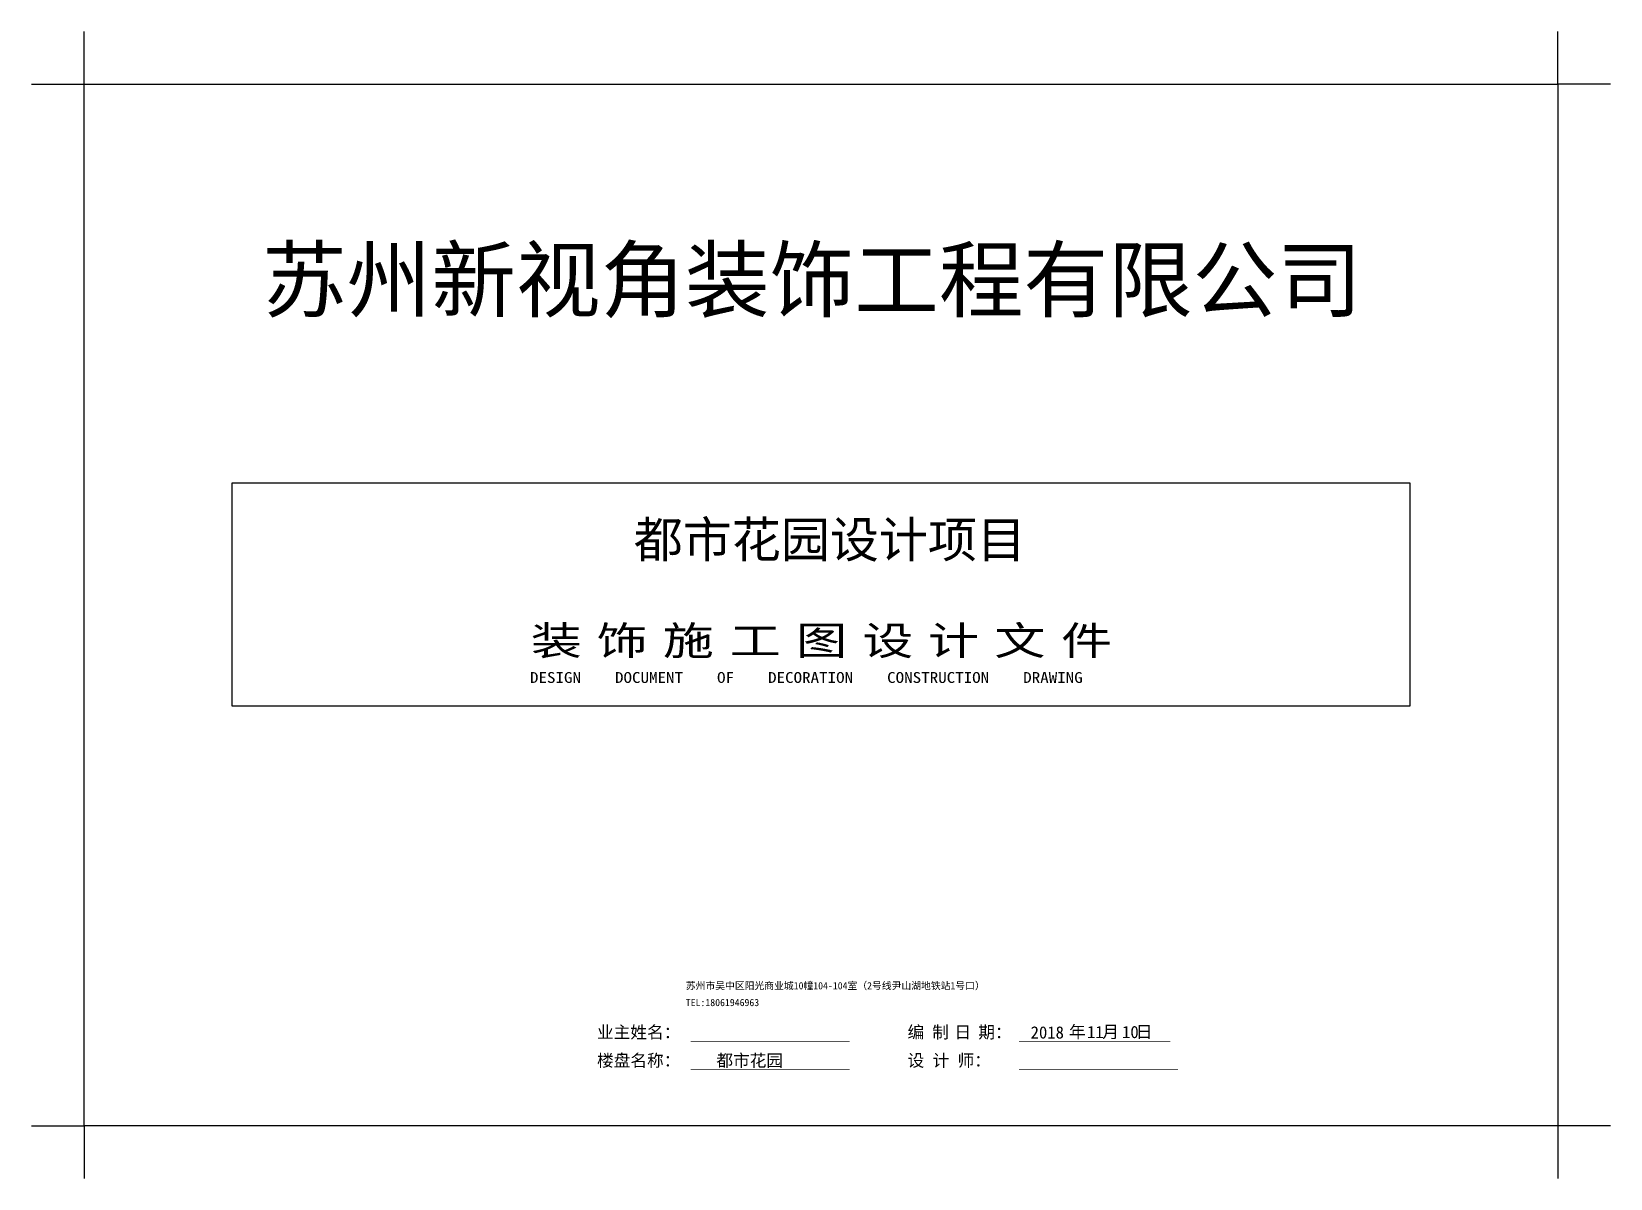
# Paper-space layout '平面系统图' of a CAD drawing. Header units: millimetres. Extents: x 29439 to 69227, y 7148 to 13316.
# Drawn here: x 29439 to 30075, y 7477 to 7940 of the extents above; entities that cross this region are included whole.
import ezdxf
from ezdxf.enums import TextEntityAlignment as Align

# ---------------------------------------------------------------- set-up
doc = ezdxf.new("R2010")
doc.units = ezdxf.units.MM
doc.header["$MEASUREMENT"] = 0
doc.linetypes.add('ACAD_ISO02W100', pattern=[15, 12, -3])
doc.layers.add('W-文字', color=35, linetype='Continuous')
doc.styles.add('WORD-2', font='simhei.ttf')

psp = doc.layouts.new('平面系统图')

# ---------------------------------------------------------------- texts
at = {"layer": 'W-文字', "color": 0, "lineweight": 0, "style": 'WORD-2'}
for s, height, p in [('苏州新视角装饰工程有限公司', 25, (29753.59, 7827.24)), ('都市花园设计项目', 14.488, (29760.8, 7727.73))]:
    psp.add_text(s, height=height, dxfattribs=at).set_placement(p, align=Align.CENTER)
for s, height, width, p in [('装 ', 11.59, 1.3, (29640.27, 7688.43)), (' 饰 ', 11.59, 1.3, (29656.52, 7688.43)), (' 施 ', 11.59, 1.3, (29683.22, 7688.43)), ('图 ', 11.59, 1.3, (29747.19, 7688.43)), ('设 ', 11.59, 1.3, (29773.88, 7688.43)), (' 计 ', 11.59, 1.3, (29790.11, 7688.43)), (' 文 ', 11.59, 1.3, (29816.86, 7688.43)), ('件', 11.59, 1.3, (29854.02, 7688.43)), ('工 ', 11.59, 1.3, (29720.44, 7688.43)), ('DESIGN    DOCUMENT    OF    DECORATION    CONSTRUCTION    DRAWING', 4.3817, 1.15, (29639.91, 7677.18))]:
    psp.add_text(s, height=height, dxfattribs=dict(at, width=width)).set_placement(p)
for s, height, p in [('苏州市吴中区阳光商业城10幢104-104室（2号线尹山湖地铁站1号口）', 2.8976, (29702.74, 7553.64)), ('TEL:18061946963            ', 2.8976, (29702.74, 7546.87)), ('业主姓名：', 4.929, (29666.93, 7533.9)), ('编', 4.93, (29792.1, 7533.9)), ('制', 4.93, (29802.06, 7533.9)), ('日', 4.93, (29811.03, 7533.9)), ('期：', 4.929, (29820.61, 7533.9)), ('2018', 4.929, (29841.73, 7533.8)), ('年  月  日', 4.929, (29857.19, 7534.06)), ('11', 4.929, (29864.45, 7533.96)), ('10', 4.929, (29878.58, 7533.96)), ('楼盘名称：                        ', 4.9294, (29666.93, 7522.49)), ('都市花园', 4.929, (29715.06, 7522.49)), ('设 计 师：  ', 4.929, (29792.1, 7522.49))]:
    psp.add_text(s, height=height, dxfattribs=at).set_placement(p)

# ---------------------------------------------------------------- linework, layer by layer
at = {"layer": 'Defpoints', "color": 1, "ltscale": 0.01}
for p, q in [((29460.22, 7918.6), (29460.22, 7939.81)), ((30054.22, 7918.6), (30054.22, 7939.81)), ((29439.01, 7918.6), (29460.22, 7918.6)), ((30075.44, 7918.6), (30054.22, 7918.6)), ((29439.01, 7498.6), (29460.22, 7498.6)), ((29460.22, 7498.6), (29460.22, 7477.39)), ((30075.44, 7498.6), (30054.22, 7498.6)), ((30054.22, 7498.6), (30054.22, 7477.39))]:
    psp.add_line(p, q, dxfattribs=at)
at = {"layer": 'Defpoints', "color": 251, "ltscale": 0.01}
psp.add_lwpolyline([(29460.22, 7918.6), (30054.22, 7918.6), (30054.22, 7498.6), (29460.22, 7498.6)], close=True, dxfattribs=at)
at = {"layer": 'W-文字', "color": 7}
psp.add_lwpolyline([(29519.88, 7757.84), (29994.56, 7757.84), (29994.56, 7667.86), (29519.88, 7667.86)], close=True, dxfattribs=at)
at = {"layer": 'W-文字', "color": 7, "linetype": 'ACAD_ISO02W100', "ltscale": 0.2, "const_width": 0.362}
for points in [[(29704.68, 7532.65), (29768.8, 7532.65)], [(29837, 7532.65), (29898.02, 7532.65)], [(29704.68, 7521.24), (29768.8, 7521.24)], [(29837, 7521.24), (29901.12, 7521.24)]]:
    psp.add_lwpolyline(points, dxfattribs=at)

psp.set_redraw_order([(e.dxf.handle, doc.entitydb.next_handle()) for e in psp.query("TEXT MTEXT ATTDEF DIMENSION ARC_DIMENSION")])  # texts and dimensions are drawn at this point

doc.saveas('drawing.dxf')
